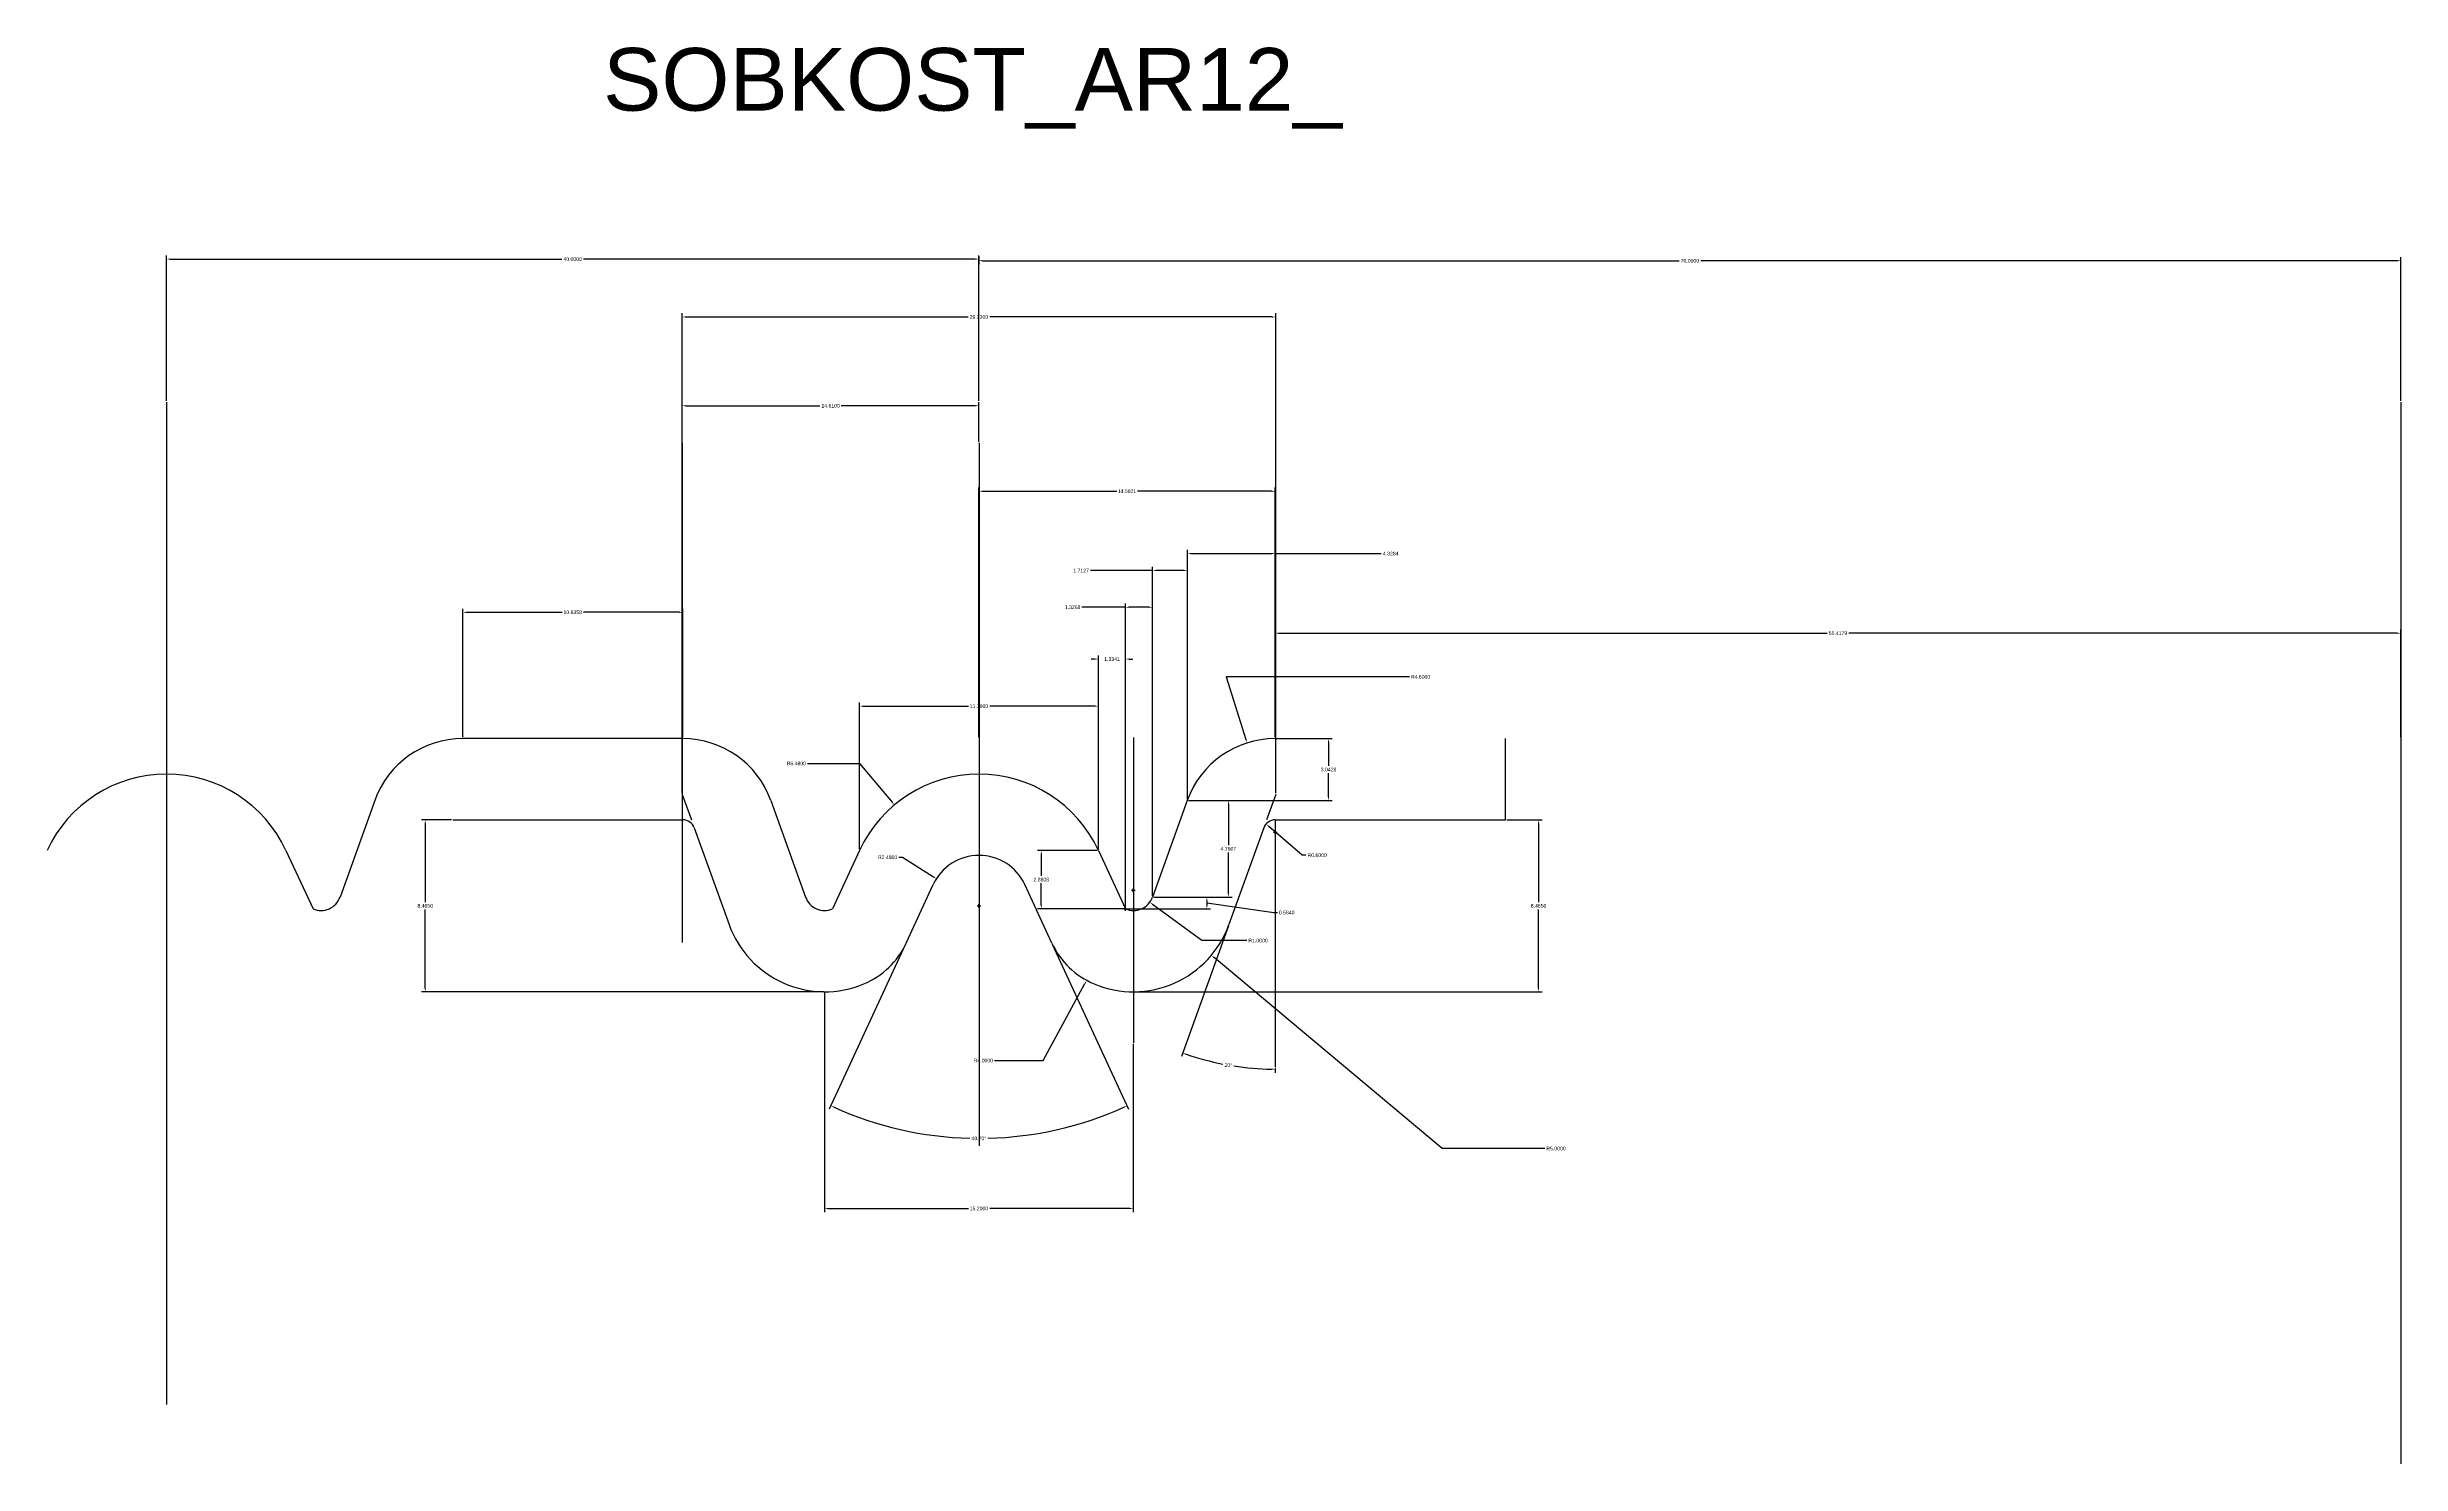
# Model space of a CAD drawing. Header units: millimetres. Extents: x 1526 to 31626, y -4643 to 9189.
# Drawn here: x 10186.2 to 10302.1, y -1893.2 to -1823.4 of the extents above; entities that cross this region are included whole.
import ezdxf

# ---------------------------------------------------------------- set-up
doc = ezdxf.new("R2010")
doc.units = ezdxf.units.MM
doc.styles.get("Standard").update_dxf_attribs({"font": 'arial.ttf'})
doc.dimstyles.get("Standard").update_dxf_attribs({"dimtxt": 0.18, "dimasz": 0.18, "dimexe": 0.18, "dimexo": 0.0625, "dimgap": 0.09, "dimtad": 0, "dimtih": 1, "dimtoh": 1, "dimdec": 4, "dimzin": 0, "dimdsep": 46, "dimtxsty": 'Standard', "dimcen": 0.09, "dimadec": 0, "dimazin": 0, "dimtfac": 1, "dimtdec": 4, "dimtofl": 0, "dimtmove": 0, "dimatfit": 3, "dimfxl": 1, "dimtolj": 1, "dimtzin": 0, "dimarcsym": 0})

# ---------------------------------------------------------------- blocks, each defined once
blk = doc.blocks.new('*D1554')
at = {"color": 0, "lineweight": -2, "transparency": 16777216}
for p, q in [((10239.57, -1864.94), (10239.75, -1864.94)), ((10239.66, -1865.03), (10239.66, -1864.85)), ((10254.87, -1877.66), (10243.64, -1868.26)), ((10259.92, -1877.66), (10254.87, -1877.66))]:
    blk.add_line(p, q, dxfattribs=at)
at = {"color": 0, "transparency": 16777216}
blk.add_solid([(10243.66, -1868.24), (10243.62, -1868.29), (10243.5, -1868.15)], dxfattribs=at)
at = {"layer": 'Defpoints', "color": 0, "transparency": 16777216}
for p in [(10239.66, -1864.94), (10243.5, -1868.15)]:
    blk.add_point(p, dxfattribs=at)
at = {"color": 0, "transparency": 16777216, "insert": (10260.47, -1877.66), "char_height": 0.18, "attachment_point": 5}
blk.add_mtext('\\A1;R5.0000', dxfattribs=at)
blk = doc.blocks.new('*D1555')
at = {"color": 0, "lineweight": -2, "transparency": 16777216}
for p, q in [((10224.46, -1870), (10224.46, -1880.79)), ((10239.66, -1872.51), (10239.66, -1880.79)), ((10224.64, -1880.61), (10231.54, -1880.61)), ((10239.48, -1880.61), (10232.59, -1880.61))]:
    blk.add_line(p, q, dxfattribs=at)
at = {"color": 0, "transparency": 16777216}
for points in [[(10224.64, -1880.58), (10224.64, -1880.64), (10224.46, -1880.61)], [(10239.48, -1880.58), (10239.48, -1880.64), (10239.66, -1880.61)]]:
    blk.add_solid(points, dxfattribs=at)
at = {"layer": 'Defpoints', "color": 0, "transparency": 16777216}
for p in [(10224.46, -1869.94), (10239.66, -1872.45), (10224.46, -1880.61)]:
    blk.add_point(p, dxfattribs=at)
at = {"color": 0, "transparency": 16777216, "insert": (10232.06, -1880.61), "char_height": 0.18, "attachment_point": 5}
blk.add_mtext('\\A1;15.2000', dxfattribs=at)
blk = doc.blocks.new('*D1556')
at = {"color": 0, "lineweight": -2, "transparency": 16777216}
for p, q in [((10223.62, -1858.7), (10226.18, -1858.7)), ((10226.18, -1858.7), (10227.78, -1860.61)), ((10232.06, -1865.8), (10232.06, -1865.62)), ((10231.97, -1865.71), (10232.15, -1865.71))]:
    blk.add_line(p, q, dxfattribs=at)
at = {"color": 0, "transparency": 16777216}
blk.add_solid([(10227.8, -1860.59), (10227.76, -1860.62), (10227.9, -1860.74)], dxfattribs=at)
at = {"layer": 'Defpoints', "color": 0, "transparency": 16777216}
for p in [(10227.9, -1860.74), (10232.06, -1865.71)]:
    blk.add_point(p, dxfattribs=at)
at = {"color": 0, "transparency": 16777216, "insert": (10223.07, -1858.7), "char_height": 0.18, "attachment_point": 5}
blk.add_mtext('\\A1;R6.4800', dxfattribs=at)
blk = doc.blocks.new('*D1557')
at = {"color": 0, "lineweight": -2, "transparency": 16777216}
for p, q in [((10228.11, -1863.32), (10228.29, -1863.32)), ((10228.29, -1863.32), (10229.82, -1864.28)), ((10232.06, -1865.8), (10232.06, -1865.62)), ((10231.97, -1865.71), (10232.15, -1865.71))]:
    blk.add_line(p, q, dxfattribs=at)
at = {"color": 0, "transparency": 16777216}
blk.add_solid([(10229.83, -1864.26), (10229.8, -1864.31), (10229.97, -1864.38)], dxfattribs=at)
at = {"layer": 'Defpoints', "color": 0, "transparency": 16777216}
for p in [(10229.97, -1864.38), (10232.06, -1865.71)]:
    blk.add_point(p, dxfattribs=at)
at = {"color": 0, "transparency": 16777216, "insert": (10227.56, -1863.32), "char_height": 0.18, "attachment_point": 5}
blk.add_mtext('\\A1;R2.4800', dxfattribs=at)
blk = doc.blocks.new('*D1558')
at = {"color": 0, "lineweight": -2, "transparency": 16777216}
for p, q in [((10239.57, -1864.94), (10239.75, -1864.94)), ((10239.66, -1865.03), (10239.66, -1864.85)), ((10243.03, -1867.42), (10240.61, -1865.64)), ((10245.25, -1867.42), (10243.03, -1867.42))]:
    blk.add_line(p, q, dxfattribs=at)
at = {"color": 0, "transparency": 16777216}
blk.add_solid([(10240.63, -1865.62), (10240.6, -1865.66), (10240.47, -1865.53)], dxfattribs=at)
at = {"layer": 'Defpoints', "color": 0, "transparency": 16777216}
for p in [(10239.66, -1864.94), (10240.47, -1865.53)]:
    blk.add_point(p, dxfattribs=at)
at = {"color": 0, "transparency": 16777216, "insert": (10245.8, -1867.42), "char_height": 0.18, "attachment_point": 5}
blk.add_mtext('\\A1;R1.0000', dxfattribs=at)
blk = doc.blocks.new('*D1559')
at = {"color": 0, "lineweight": -2, "transparency": 16777216}
for p, q in [((10239.19, -1865.86), (10239.37, -1865.86)), ((10239.28, -1865.95), (10239.28, -1865.77)), ((10235.22, -1873.33), (10237.28, -1869.54)), ((10232.83, -1873.33), (10235.22, -1873.33))]:
    blk.add_line(p, q, dxfattribs=at)
at = {"color": 0, "transparency": 16777216}
blk.add_solid([(10237.26, -1869.52), (10237.31, -1869.55), (10237.37, -1869.38)], dxfattribs=at)
at = {"layer": 'Defpoints', "color": 0, "transparency": 16777216}
for p in [(10239.28, -1865.86), (10237.37, -1869.38)]:
    blk.add_point(p, dxfattribs=at)
at = {"color": 0, "transparency": 16777216, "insert": (10232.28, -1873.33), "char_height": 0.18, "attachment_point": 5}
blk.add_mtext('\\A1;R4.0000', dxfattribs=at)
blk = doc.blocks.new('*D1560')
at = {"color": 0, "lineweight": -2, "transparency": 16777216}
for p, q in [((10247.98, -1863.22), (10246.33, -1861.8)), ((10248.16, -1863.22), (10247.98, -1863.22))]:
    blk.add_line(p, q, dxfattribs=at)
at = {"color": 0, "transparency": 16777216}
blk.add_solid([(10246.35, -1861.78), (10246.31, -1861.82), (10246.19, -1861.68)], dxfattribs=at)
at = {"layer": 'Defpoints', "color": 0, "transparency": 16777216}
for p in [(10246.19, -1861.68), (10246.65, -1862.08)]:
    blk.add_point(p, dxfattribs=at)
at = {"color": 0, "transparency": 16777216, "insert": (10248.71, -1863.22), "char_height": 0.18, "attachment_point": 5}
blk.add_mtext('\\A1;R0.6000', dxfattribs=at)
blk = doc.blocks.new('*D1561')
at = {"color": 0, "lineweight": -2, "transparency": 16777216}
for p, q in [((10217.45, -1842.86), (10217.45, -1840.91)), ((10217.63, -1841.09), (10224.23, -1841.09)), ((10231.88, -1841.09), (10225.28, -1841.09)), ((10232.06, -1842.86), (10232.06, -1840.91))]:
    blk.add_line(p, q, dxfattribs=at)
at = {"color": 0, "transparency": 16777216}
for points in [[(10217.63, -1841.06), (10217.63, -1841.12), (10217.45, -1841.09)], [(10231.88, -1841.06), (10231.88, -1841.12), (10232.06, -1841.09)]]:
    blk.add_solid(points, dxfattribs=at)
at = {"layer": 'Defpoints', "color": 0, "transparency": 16777216}
for p in [(10232.06, -1841.09), (10217.45, -1842.92), (10232.06, -1842.92)]:
    blk.add_point(p, dxfattribs=at)
at = {"color": 0, "transparency": 16777216, "insert": (10224.76, -1841.09), "char_height": 0.18, "attachment_point": 5}
blk.add_mtext('\\A1;14.6100', dxfattribs=at)
blk = doc.blocks.new('*D1552')
at = {"color": 0, "lineweight": -2, "transparency": 16777216}
for p, q in [((10232.06, -1857.41), (10232.06, -1845.12)), ((10232.24, -1845.3), (10238.85, -1845.3)), ((10246.47, -1845.3), (10239.86, -1845.3)), ((10246.65, -1857.41), (10246.65, -1845.12))]:
    blk.add_line(p, q, dxfattribs=at)
at = {"color": 0, "transparency": 16777216}
for points in [[(10232.24, -1845.27), (10232.24, -1845.33), (10232.06, -1845.3)], [(10246.47, -1845.27), (10246.47, -1845.33), (10246.65, -1845.3)]]:
    blk.add_solid(points, dxfattribs=at)
at = {"layer": 'Defpoints', "color": 0, "transparency": 16777216}
for p in [(10232.06, -1845.3), (10232.06, -1857.48), (10246.65, -1857.48)]:
    blk.add_point(p, dxfattribs=at)
at = {"color": 0, "transparency": 16777216, "insert": (10239.35, -1845.3), "char_height": 0.18, "attachment_point": 5}
blk.add_mtext('\\A1;14.5821', dxfattribs=at)
blk = doc.blocks.new('*D1562')
at = {"color": 0, "lineweight": -2, "transparency": 16777216}
for p, q in [((10242.32, -1860.46), (10242.32, -1848.19)), ((10246.65, -1849.63), (10246.65, -1848.19)), ((10242.5, -1848.37), (10246.47, -1848.37)), ((10246.65, -1848.37), (10251.86, -1848.37))]:
    blk.add_line(p, q, dxfattribs=at)
at = {"color": 0, "transparency": 16777216}
for points in [[(10242.5, -1848.34), (10242.5, -1848.4), (10242.32, -1848.37)], [(10246.47, -1848.34), (10246.47, -1848.4), (10246.65, -1848.37)]]:
    blk.add_solid(points, dxfattribs=at)
at = {"layer": 'Defpoints', "color": 0, "transparency": 16777216}
for p in [(10246.65, -1848.37), (10246.65, -1849.7), (10242.32, -1860.52)]:
    blk.add_point(p, dxfattribs=at)
at = {"color": 0, "transparency": 16777216, "insert": (10252.33, -1848.37), "char_height": 0.18, "attachment_point": 5}
blk.add_mtext('\\A1;4.3284', dxfattribs=at)
blk = doc.blocks.new('*D1563')
at = {"color": 0, "lineweight": -2, "transparency": 16777216}
for p, q in [((10258.04, -1861.48), (10259.79, -1861.48)), ((10259.61, -1861.66), (10259.61, -1865.53)), ((10259.61, -1869.76), (10259.61, -1865.89)), ((10239.73, -1869.94), (10259.79, -1869.94))]:
    blk.add_line(p, q, dxfattribs=at)
at = {"color": 0, "transparency": 16777216}
for points in [[(10259.58, -1861.66), (10259.64, -1861.66), (10259.61, -1861.48)], [(10259.58, -1869.76), (10259.64, -1869.76), (10259.61, -1869.94)]]:
    blk.add_solid(points, dxfattribs=at)
at = {"layer": 'Defpoints', "color": 0, "transparency": 16777216}
for p in [(10257.97, -1861.48), (10259.61, -1861.48), (10239.66, -1869.94)]:
    blk.add_point(p, dxfattribs=at)
at = {"color": 0, "transparency": 16777216, "insert": (10259.61, -1865.71), "char_height": 0.18, "attachment_point": 5}
blk.add_mtext('\\A1;8.4650', dxfattribs=at)
blk = doc.blocks.new('*D1564')
at = {"color": 0, "lineweight": -2, "transparency": 16777216}
for p, q in [((10246.71, -1857.48), (10249.45, -1857.48)), ((10249.27, -1857.66), (10249.27, -1858.81)), ((10249.27, -1860.34), (10249.27, -1859.18)), ((10242.38, -1860.52), (10249.45, -1860.52))]:
    blk.add_line(p, q, dxfattribs=at)
at = {"color": 0, "transparency": 16777216}
for points in [[(10249.24, -1857.66), (10249.3, -1857.66), (10249.27, -1857.48)], [(10249.24, -1860.34), (10249.3, -1860.34), (10249.27, -1860.52)]]:
    blk.add_solid(points, dxfattribs=at)
at = {"layer": 'Defpoints', "color": 0, "transparency": 16777216}
for p in [(10246.65, -1857.48), (10242.32, -1860.52), (10249.27, -1860.52)]:
    blk.add_point(p, dxfattribs=at)
at = {"color": 0, "transparency": 16777216, "insert": (10249.27, -1859), "char_height": 0.18, "attachment_point": 5}
blk.add_mtext('\\A1;3.0428', dxfattribs=at)
blk = doc.blocks.new('*D1565')
at = {"color": 0, "lineweight": -2, "transparency": 16777216}
for p, q in [((10242.38, -1860.52), (10244.52, -1860.52)), ((10244.34, -1860.7), (10244.34, -1862.72)), ((10244.34, -1865.1), (10244.34, -1863.08)), ((10240.67, -1865.28), (10244.52, -1865.28))]:
    blk.add_line(p, q, dxfattribs=at)
at = {"color": 0, "transparency": 16777216}
for points in [[(10244.31, -1860.7), (10244.37, -1860.7), (10244.34, -1860.52)], [(10244.31, -1865.1), (10244.37, -1865.1), (10244.34, -1865.28)]]:
    blk.add_solid(points, dxfattribs=at)
at = {"layer": 'Defpoints', "color": 0, "transparency": 16777216}
for p in [(10242.32, -1860.52), (10240.6, -1865.28), (10244.34, -1865.28)]:
    blk.add_point(p, dxfattribs=at)
at = {"color": 0, "transparency": 16777216, "insert": (10244.34, -1862.9), "char_height": 0.18, "attachment_point": 5}
blk.add_mtext('\\A1;4.7607', dxfattribs=at)
blk = doc.blocks.new('*D1566')
at = {"color": 0, "lineweight": -2, "transparency": 16777216}
for p, q in [((10240.67, -1865.28), (10243.46, -1865.28)), ((10243.28, -1865.46), (10243.28, -1865.68)), ((10243.28, -1865.57), (10246.57, -1866.04)), ((10239.34, -1865.86), (10243.46, -1865.86)), ((10246.57, -1866.04), (10246.75, -1866.04))]:
    blk.add_line(p, q, dxfattribs=at)
at = {"color": 0, "transparency": 16777216}
for points in [[(10243.25, -1865.46), (10243.31, -1865.46), (10243.28, -1865.28)], [(10243.25, -1865.68), (10243.31, -1865.68), (10243.28, -1865.86)]]:
    blk.add_solid(points, dxfattribs=at)
at = {"layer": 'Defpoints', "color": 0, "transparency": 16777216}
for p in [(10240.6, -1865.28), (10239.28, -1865.86), (10243.28, -1865.86)]:
    blk.add_point(p, dxfattribs=at)
at = {"color": 0, "transparency": 16777216, "insert": (10247.21, -1866.04), "char_height": 0.18, "attachment_point": 5}
blk.add_mtext('\\A1;0.5840', dxfattribs=at)
blk = doc.blocks.new('*D1567')
at = {"color": 0, "lineweight": -2, "transparency": 16777216}
for p, q in [((10239.28, -1851.01), (10237.13, -1851.01)), ((10239.28, -1865.8), (10239.28, -1850.83)), ((10240.42, -1851.01), (10239.46, -1851.01)), ((10240.6, -1865.22), (10240.6, -1850.83))]:
    blk.add_line(p, q, dxfattribs=at)
at = {"color": 0, "transparency": 16777216}
for points in [[(10239.46, -1850.98), (10239.46, -1851.04), (10239.28, -1851.01)], [(10240.42, -1850.98), (10240.42, -1851.04), (10240.6, -1851.01)]]:
    blk.add_solid(points, dxfattribs=at)
at = {"layer": 'Defpoints', "color": 0, "transparency": 16777216}
for p in [(10239.28, -1851.01), (10240.6, -1865.28), (10239.28, -1865.86)]:
    blk.add_point(p, dxfattribs=at)
at = {"color": 0, "transparency": 16777216, "insert": (10236.67, -1851.01), "char_height": 0.18, "attachment_point": 5}
blk.add_mtext('\\A1;1.3268', dxfattribs=at)
blk = doc.blocks.new('*D1568')
at = {"color": 0, "lineweight": -2, "transparency": 16777216}
for p, q in [((10240.6, -1849.2), (10237.55, -1849.2)), ((10240.6, -1865.22), (10240.6, -1849.02)), ((10242.14, -1849.2), (10240.78, -1849.2)), ((10242.32, -1860.46), (10242.32, -1849.02))]:
    blk.add_line(p, q, dxfattribs=at)
at = {"color": 0, "transparency": 16777216}
for points in [[(10240.78, -1849.17), (10240.78, -1849.23), (10240.6, -1849.2)], [(10242.14, -1849.17), (10242.14, -1849.23), (10242.32, -1849.2)]]:
    blk.add_solid(points, dxfattribs=at)
at = {"layer": 'Defpoints', "color": 0, "transparency": 16777216}
for p in [(10242.32, -1849.2), (10242.32, -1860.52), (10240.6, -1865.28)]:
    blk.add_point(p, dxfattribs=at)
at = {"color": 0, "transparency": 16777216, "insert": (10237.09, -1849.2), "char_height": 0.18, "attachment_point": 5}
blk.add_mtext('\\A1;1.7127', dxfattribs=at)
blk = doc.blocks.new('*D1569')
at = {"color": 0, "lineweight": -2, "transparency": 16777216}
for p, q in [((10237.76, -1853.56), (10237.58, -1853.56)), ((10237.94, -1862.92), (10237.94, -1853.38)), ((10239.28, -1865.8), (10239.28, -1853.38)), ((10239.46, -1853.56), (10239.64, -1853.56))]:
    blk.add_line(p, q, dxfattribs=at)
at = {"color": 0, "transparency": 16777216}
for points in [[(10237.76, -1853.53), (10237.76, -1853.59), (10237.94, -1853.56)], [(10239.46, -1853.53), (10239.46, -1853.59), (10239.28, -1853.56)]]:
    blk.add_solid(points, dxfattribs=at)
at = {"layer": 'Defpoints', "color": 0, "transparency": 16777216}
for p in [(10237.94, -1853.56), (10237.94, -1862.98), (10239.28, -1865.86)]:
    blk.add_point(p, dxfattribs=at)
at = {"color": 0, "transparency": 16777216, "insert": (10238.61, -1853.56), "char_height": 0.18, "attachment_point": 5}
blk.add_mtext('\\A1;1.3341', dxfattribs=at)
blk = doc.blocks.new('*D1553')
at = {"color": 0, "lineweight": -2, "transparency": 16777216}
for p, q in [((10237.88, -1862.98), (10234.95, -1862.98)), ((10235.13, -1863.16), (10235.13, -1864.24)), ((10235.13, -1865.68), (10235.13, -1864.6)), ((10239.22, -1865.86), (10234.95, -1865.86))]:
    blk.add_line(p, q, dxfattribs=at)
at = {"color": 0, "transparency": 16777216}
for points in [[(10235.1, -1863.16), (10235.16, -1863.16), (10235.13, -1862.98)], [(10235.1, -1865.68), (10235.16, -1865.68), (10235.13, -1865.86)]]:
    blk.add_solid(points, dxfattribs=at)
at = {"layer": 'Defpoints', "color": 0, "transparency": 16777216}
for p in [(10235.13, -1862.98), (10237.94, -1862.98), (10239.28, -1865.86)]:
    blk.add_point(p, dxfattribs=at)
at = {"color": 0, "transparency": 16777216, "insert": (10235.13, -1864.42), "char_height": 0.18, "attachment_point": 5}
blk.add_mtext('\\A1;2.8808', dxfattribs=at)
blk = doc.blocks.new('*D1570')
at = {"color": 0, "lineweight": -2, "transparency": 16777216}
for p, q in [((10226.18, -1862.92), (10226.18, -1855.7)), ((10226.36, -1855.88), (10231.54, -1855.88)), ((10237.76, -1855.88), (10232.59, -1855.88)), ((10237.94, -1862.92), (10237.94, -1855.7))]:
    blk.add_line(p, q, dxfattribs=at)
at = {"color": 0, "transparency": 16777216}
for points in [[(10226.36, -1855.85), (10226.36, -1855.91), (10226.18, -1855.88)], [(10237.76, -1855.85), (10237.76, -1855.91), (10237.94, -1855.88)]]:
    blk.add_solid(points, dxfattribs=at)
at = {"layer": 'Defpoints', "color": 0, "transparency": 16777216}
for p in [(10226.18, -1855.88), (10226.18, -1862.98), (10237.94, -1862.98)]:
    blk.add_point(p, dxfattribs=at)
at = {"color": 0, "transparency": 16777216, "insert": (10232.06, -1855.88), "char_height": 0.18, "attachment_point": 5}
blk.add_mtext('\\A1;11.7600', dxfattribs=at)
blk = doc.blocks.new('*D1571')
at = {"color": 0, "lineweight": -2, "transparency": 16777216}
for p, q in [((10253.26, -1854.44), (10244.23, -1854.44)), ((10244.23, -1854.44), (10245.2, -1857.52)), ((10246.56, -1862.08), (10246.74, -1862.08)), ((10246.65, -1862.17), (10246.65, -1861.99))]:
    blk.add_line(p, q, dxfattribs=at)
at = {"color": 0, "transparency": 16777216}
blk.add_solid([(10245.23, -1857.51), (10245.18, -1857.53), (10245.26, -1857.69)], dxfattribs=at)
at = {"layer": 'Defpoints', "color": 0, "transparency": 16777216}
for p in [(10245.26, -1857.69), (10246.65, -1862.08)]:
    blk.add_point(p, dxfattribs=at)
at = {"color": 0, "transparency": 16777216, "insert": (10253.8, -1854.44), "char_height": 0.18, "attachment_point": 5}
blk.add_mtext('\\A1;R4.6000', dxfattribs=at)
blk = doc.blocks.new('*D1572')
at = {"color": 0, "lineweight": -2, "transparency": 16777216}
for p, q in [((10228.45, -1867.6), (10224.69, -1875.72)), ((10235.67, -1867.6), (10239.43, -1875.72))]:
    blk.add_line(p, q, dxfattribs=at)
for start, end in [(245.7442, 268.5309), (271.4691, 294.2558)]:
    blk.add_arc((10232.06, -1859.8), 17.36, start, end, dxfattribs=at)
at = {"color": 0, "transparency": 16777216}
for points in [[(10224.92, -1875.65), (10224.95, -1875.6), (10224.77, -1875.55)], [(10239.18, -1875.6), (10239.21, -1875.65), (10239.36, -1875.55)]]:
    blk.add_solid(points, dxfattribs=at)
at = {"layer": 'Defpoints', "color": 0, "transparency": 16777216}
for p in [(10229.81, -1864.66), (10234.31, -1864.66), (10228.48, -1867.54), (10235.65, -1867.54), (10229.56, -1876.98)]:
    blk.add_point(p, dxfattribs=at)
at = {"color": 0, "transparency": 16777216, "insert": (10232.06, -1877.16), "char_height": 0.18, "attachment_point": 5}
blk.add_mtext('\\A1;49.70°', dxfattribs=at)
blk = doc.blocks.new('*D1573')
at = {"color": 0, "lineweight": -2, "transparency": 16777216}
for p, q in [((10244.35, -1866.69), (10242.03, -1873.13)), ((10246.65, -1873.71), (10246.65, -1873.93))]:
    blk.add_line(p, q, dxfattribs=at)
for start, end in [(250.9801, 258.9451), (261.2641, 269.2331)]:
    blk.add_arc((10246.65, -1860.3), 13.45, start, end, dxfattribs=at)
at = {"color": 0, "transparency": 16777216}
for points in [[(10242.25, -1873.05), (10242.27, -1872.99), (10242.09, -1872.96)], [(10246.47, -1873.72), (10246.47, -1873.78), (10246.65, -1873.75)]]:
    blk.add_solid(points, dxfattribs=at)
at = {"layer": 'Defpoints', "color": 0, "transparency": 16777216}
for p in [(10246.08, -1861.87), (10246.65, -1861.48), (10244.37, -1866.63), (10243.58, -1873.4), (10246.65, -1873.65)]:
    blk.add_point(p, dxfattribs=at)
at = {"color": 0, "transparency": 16777216, "insert": (10244.34, -1873.55), "char_height": 0.18, "attachment_point": 5}
blk.add_mtext('\\A1;20°', dxfattribs=at)
blk = doc.blocks.new('*D1574')
at = {"color": 0, "lineweight": -2, "transparency": 16777216}
for p, q in [((10217.45, -1860.16), (10217.45, -1836.54)), ((10246.67, -1860.16), (10246.67, -1836.54)), ((10217.63, -1836.72), (10231.53, -1836.72)), ((10246.49, -1836.72), (10232.6, -1836.72))]:
    blk.add_line(p, q, dxfattribs=at)
at = {"color": 0, "transparency": 16777216}
for points in [[(10217.63, -1836.69), (10217.63, -1836.75), (10217.45, -1836.72)], [(10246.49, -1836.69), (10246.49, -1836.75), (10246.67, -1836.72)]]:
    blk.add_solid(points, dxfattribs=at)
at = {"layer": 'Defpoints', "color": 0, "transparency": 16777216}
for p in [(10246.67, -1836.72), (10217.45, -1860.23), (10246.67, -1860.23)]:
    blk.add_point(p, dxfattribs=at)
at = {"color": 0, "transparency": 16777216, "insert": (10232.06, -1836.72), "char_height": 0.18, "attachment_point": 5}
blk.add_mtext('\\A1;29.2200', dxfattribs=at)
blk = doc.blocks.new('*D1575')
at = {"color": 0, "lineweight": -2, "transparency": 16777216}
for p, q in [((10206.65, -1857.41), (10206.65, -1851.08)), ((10206.83, -1851.26), (10211.54, -1851.26)), ((10217.3, -1851.26), (10212.59, -1851.26)), ((10217.48, -1857.41), (10217.48, -1851.08))]:
    blk.add_line(p, q, dxfattribs=at)
at = {"color": 0, "transparency": 16777216}
for points in [[(10206.83, -1851.23), (10206.83, -1851.29), (10206.65, -1851.26)], [(10217.3, -1851.23), (10217.3, -1851.29), (10217.48, -1851.26)]]:
    blk.add_solid(points, dxfattribs=at)
at = {"layer": 'Defpoints', "color": 0, "transparency": 16777216}
for p in [(10206.65, -1851.26), (10206.65, -1857.48), (10217.48, -1857.48)]:
    blk.add_point(p, dxfattribs=at)
at = {"color": 0, "transparency": 16777216, "insert": (10212.06, -1851.26), "char_height": 0.18, "attachment_point": 5}
blk.add_mtext('\\A1;10.8358', dxfattribs=at)
blk = doc.blocks.new('*D1576')
at = {"color": 0, "lineweight": -2, "transparency": 16777216}
for p, q in [((10192.06, -1840.85), (10192.06, -1833.69)), ((10192.24, -1833.87), (10211.53, -1833.87)), ((10231.88, -1833.87), (10212.6, -1833.87)), ((10232.06, -1840.85), (10232.06, -1833.69))]:
    blk.add_line(p, q, dxfattribs=at)
at = {"color": 0, "transparency": 16777216}
for points in [[(10192.24, -1833.84), (10192.24, -1833.9), (10192.06, -1833.87)], [(10231.88, -1833.84), (10231.88, -1833.9), (10232.06, -1833.87)]]:
    blk.add_solid(points, dxfattribs=at)
at = {"layer": 'Defpoints', "color": 0, "transparency": 16777216}
for p in [(10192.06, -1833.87), (10192.06, -1840.91), (10232.06, -1840.91)]:
    blk.add_point(p, dxfattribs=at)
at = {"color": 0, "transparency": 16777216, "insert": (10212.06, -1833.87), "char_height": 0.18, "attachment_point": 5}
blk.add_mtext('\\A1;40.0000', dxfattribs=at)
blk = doc.blocks.new('*D1577')
at = {"color": 0, "lineweight": -2, "transparency": 16777216}
for p, q in [((10232.06, -1833.75), (10232.06, -1834.13)), ((10232.24, -1833.95), (10266.53, -1833.95)), ((10301.88, -1833.95), (10267.6, -1833.95)), ((10302.06, -1840.85), (10302.06, -1833.77))]:
    blk.add_line(p, q, dxfattribs=at)
at = {"color": 0, "transparency": 16777216}
for points in [[(10232.24, -1833.92), (10232.24, -1833.98), (10232.06, -1833.95)], [(10301.88, -1833.92), (10301.88, -1833.98), (10302.06, -1833.95)]]:
    blk.add_solid(points, dxfattribs=at)
at = {"layer": 'Defpoints', "color": 0, "transparency": 16777216}
for p in [(10232.06, -1833.69), (10302.06, -1833.95), (10302.06, -1840.91)]:
    blk.add_point(p, dxfattribs=at)
at = {"color": 0, "transparency": 16777216, "insert": (10267.06, -1833.95), "char_height": 0.18, "attachment_point": 5}
blk.add_mtext('\\A1;70.0000', dxfattribs=at)
blk = doc.blocks.new('*D1578')
at = {"color": 0, "lineweight": -2, "transparency": 16777216}
for p, q in [((10246.65, -1857.41), (10246.65, -1852.11)), ((10246.83, -1852.29), (10273.82, -1852.29)), ((10301.88, -1852.29), (10274.89, -1852.29)), ((10302.06, -1857.41), (10302.06, -1852.11))]:
    blk.add_line(p, q, dxfattribs=at)
at = {"color": 0, "transparency": 16777216}
for points in [[(10246.83, -1852.26), (10246.83, -1852.32), (10246.65, -1852.29)], [(10301.88, -1852.26), (10301.88, -1852.32), (10302.06, -1852.29)]]:
    blk.add_solid(points, dxfattribs=at)
at = {"layer": 'Defpoints', "color": 0, "transparency": 16777216}
for p in [(10302.06, -1852.29), (10246.65, -1857.48), (10302.06, -1857.48)]:
    blk.add_point(p, dxfattribs=at)
at = {"color": 0, "transparency": 16777216, "insert": (10274.35, -1852.29), "char_height": 0.18, "attachment_point": 5}
blk.add_mtext('\\A1;55.4179', dxfattribs=at)
blk = doc.blocks.new('*D1579')
at = {"color": 0, "lineweight": -2, "transparency": 16777216}
for p, q in [((10206.09, -1861.48), (10204.62, -1861.48)), ((10204.8, -1861.66), (10204.8, -1865.53)), ((10204.8, -1869.76), (10204.8, -1865.89)), ((10224.4, -1869.94), (10204.62, -1869.94))]:
    blk.add_line(p, q, dxfattribs=at)
at = {"color": 0, "transparency": 16777216}
for points in [[(10204.77, -1861.66), (10204.83, -1861.66), (10204.8, -1861.48)], [(10204.77, -1869.76), (10204.83, -1869.76), (10204.8, -1869.94)]]:
    blk.add_solid(points, dxfattribs=at)
at = {"layer": 'Defpoints', "color": 0, "transparency": 16777216}
for p in [(10206.15, -1861.48), (10204.8, -1869.94), (10224.46, -1869.94)]:
    blk.add_point(p, dxfattribs=at)
at = {"color": 0, "transparency": 16777216, "insert": (10204.8, -1865.71), "char_height": 0.18, "attachment_point": 5}
blk.add_mtext('\\A1;8.4650', dxfattribs=at)

msp = doc.modelspace()

# ---------------------------------------------------------------- linework, layer by layer
for p, q in [((10192.06393, -1840.91001), (10192.06393, -1890.25656)), ((10302.06393, -1840.91001), (10302.06393, -1893.18576)), ((10217.45393, -1842.91991), (10217.45393, -1867.52135)), ((10232.06393, -1842.91991), (10232.06393, -1877.53081)), ((10239.66393, -1857.42887), (10239.66393, -1872.45185)), ((10257.97448, -1861.47536), (10257.97448, -1857.47536)), ((10246.64602, -1861.47536), (10246.64602, -1873.65043)), ((10234.31431, -1864.66316), (10234.31431, -1864.66316))]:
    msp.add_line(p, q)
at = {"color": 3}
for p, q in [((10217.48184, -1857.47536), (10206.64602, -1857.47536)), ((10202.31761, -1860.51817), (10200.60489, -1865.27888)), ((10221.81026, -1860.51817), (10223.52297, -1865.27888)), ((10242.31761, -1860.51817), (10240.60489, -1865.27888)), ((10197.94396, -1862.98218), (10199.2781, -1865.86293)), ((10226.18391, -1862.98218), (10224.84976, -1865.86293)), ((10237.94396, -1862.98218), (10239.2781, -1865.86293))]:
    msp.add_line(p, q, dxfattribs=at)
at = {"color": 2}
for p, q in [((10217.45393, -1860.22536), (10217.90363, -1861.47536)), ((10246.67393, -1860.22536), (10246.22423, -1861.47536))]:
    msp.add_line(p, q, dxfattribs=at)
at = {"color": 1}
for p, q in [((10206.15339, -1861.47536), (10217.48184, -1861.47536)), ((10218.04642, -1861.87225), (10219.75914, -1866.63296)), ((10246.08145, -1861.87225), (10244.36873, -1866.63296)), ((10246.64602, -1861.47536), (10257.97448, -1861.47536)), ((10228.47941, -1867.54391), (10229.81355, -1864.66316)), ((10235.64846, -1867.54391), (10234.31431, -1864.66316))]:
    msp.add_line(p, q, dxfattribs=at)
at = {"color": 3}
for centre, radius, start, end in [((10206.64602, -1862.07536), 4.6, 90, 160.2132517), ((10217.48184, -1862.07536), 4.6, 19.7867483, 90), ((10246.64602, -1862.07536), 4.6, 90, 160.2132517), ((10192.06393, -1865.70536), 6.48, 24.85, 155.15), ((10232.06393, -1865.70536), 6.48, 24.85, 155.15), ((10199.66393, -1864.94036), 1, 247.3047178, 340.2132517), ((10224.46393, -1864.94036), 1, 199.7867483, 292.6952822), ((10239.66393, -1864.94036), 1, 247.3047178, 340.2132517)]:
    msp.add_arc(centre, radius, start, end, dxfattribs=at)
at = {"color": 1}
for centre, radius, start, end in [((10217.48184, -1862.07536), 0.6, 19.7867483, 90), ((10246.64602, -1862.07536), 0.6, 90, 160.2132517), ((10232.06393, -1865.70536), 2.48, 24.85, 155.15), ((10224.46393, -1864.94036), 5, 199.7867483, 292.6952822), ((10239.66393, -1864.94036), 5, 247.3047178, 340.2132517)]:
    msp.add_arc(centre, radius, start, end, dxfattribs=at)
at = {"color": 2}
for centre, start, end in [((10224.84976, -1865.86293), 292.6952822, 335.15), ((10239.2781, -1865.86293), 204.85, 247.3047178)]:
    msp.add_arc(centre, 4, start, end, dxfattribs=at)

# ---------------------------------------------------------------- texts
at = {"insert": (10213.55331, -1823.47772), "char_height": 3.0831576, "width": 2.2266655, "attachment_point": 1}
msp.add_mtext('SOBKOST_AR12_', dxfattribs=at)

# ---------------------------------------------------------------- dimensions: what is measured, and where the dimension line sits
for base, p1, p2, picture, middle in [((10192.06393, -1833.86522), (10232.06393, -1840.91001), (10192.06393, -1840.91001), '*D1576', (10212.06393, -1833.86522)), ((10302.06393, -1833.94921), (10232.06393, -1833.68522), (10302.06393, -1840.91001), '*D1577', (10267.06393, -1833.94921)), ((10246.67393, -1836.72447), (10217.45393, -1860.22536), (10246.67393, -1860.22536), '*D1574', (10232.06393, -1836.72447)), ((10232.06393, -1841.09001), (10217.45393, -1842.91991), (10232.06393, -1842.91991), '*D1561', (10224.75893, -1841.09001))]:
    dim = msp.add_linear_dim(base=base, p1=p1, p2=p2, dimstyle='Standard')
    dim.commit()
    dim.dimension.update_dxf_attribs({"geometry": picture, "text_midpoint": middle})
at = {"color": 3}
for base, p1, p2, picture, middle in [((10232.06393, -1845.30006), (10246.64602, -1857.47536), (10232.06393, -1857.47536), '*D1552', (10239.35498, -1845.30006)), ((10206.64602, -1851.25938), (10217.48184, -1857.47536), (10206.64602, -1857.47536), '*D1575', (10212.06393, -1851.25938)), ((10302.06393, -1852.28838), (10246.64602, -1857.47536), (10302.06393, -1857.47536), '*D1578', (10274.35498, -1852.28838)), ((10237.94396, -1853.55584), (10239.2781, -1865.86293), (10237.94396, -1862.98218), '*D1569', (10238.61103, -1853.55584)), ((10226.18391, -1855.877368), (10237.943958, -1862.982179), (10226.18391, -1862.982179), '*D1570', (10232.063934, -1855.877368))]:
    dim = msp.add_linear_dim(base=base, p1=p1, p2=p2, dimstyle='Standard', dxfattribs=at)
    dim.commit()
    dim.dimension.update_dxf_attribs({"geometry": picture, "text_midpoint": middle})
for base, p1, p2, picture, middle in [((10246.64602, -1848.36663), (10242.31761, -1860.51817), (10246.64602, -1849.6953), '*D1562', (10252.33062, -1848.36663)), ((10242.31761, -1849.20262), (10240.60489, -1865.27888), (10242.31761, -1860.51817), '*D1568', (10237.09428, -1849.20262)), ((10239.2781, -1851.0088), (10240.60489, -1865.27888), (10239.2781, -1865.86293), '*D1567', (10236.67477, -1851.0088))]:
    dim = msp.add_linear_dim(base=base, p1=p1, p2=p2, dimstyle='Standard', dxfattribs=at)
    dim.commit()
    dim.dimension.update_dxf_attribs({"geometry": picture, "text_midpoint": middle, "dimtype": 160})
for center, mpoint, picture, middle in [((10246.64602, -1862.07536), (10245.2587, -1857.68955), '*D1571', (10253.80482, -1854.44207)), ((10232.06393, -1865.70536), (10227.89615, -1860.74351), '*D1556', (10223.07467, -1858.698)), ((10239.66393, -1864.94036), (10240.46957, -1865.53277), '*D1558', (10245.80437, -1867.41878))]:
    dim = msp.add_radius_dim(center=center, mpoint=mpoint, dimstyle='Standard', dxfattribs=at)
    dim.commit()
    dim.dimension.update_dxf_attribs({"geometry": picture, "text_midpoint": middle, "dimtype": 164})
for base, p1, p2, picture, middle in [((10249.27121, -1860.51817), (10246.64602, -1857.47536), (10242.31761, -1860.51817), '*D1564', (10249.27121, -1858.99676)), ((10244.34451, -1865.27888), (10242.31761, -1860.51817), (10240.60489, -1865.27888), '*D1565', (10244.34451, -1862.89852)), ((10235.134951, -1862.982179), (10239.278104, -1865.86293), (10237.943958, -1862.982179), '*D1553', (10235.134951, -1864.422555))]:
    dim = msp.add_linear_dim(base=base, p1=p1, p2=p2, angle=90, dimstyle='Standard', dxfattribs=at)
    dim.commit()
    dim.dimension.update_dxf_attribs({"geometry": picture, "text_midpoint": middle})
for base, p1, p2, picture, middle in [((10204.79716, -1869.94036), (10206.15339, -1861.47536), (10224.46393, -1869.94036), '*D1579', (10204.79716, -1865.70786)), ((10259.60945, -1861.47536), (10239.66393, -1869.94036), (10257.97448, -1861.47536), '*D1563', (10259.60945, -1865.70786))]:
    dim = msp.add_linear_dim(base=base, p1=p1, p2=p2, angle=90, dimstyle='Standard')
    dim.commit()
    dim.dimension.update_dxf_attribs({"geometry": picture, "text_midpoint": middle})
dim = msp.add_angular_dim_2l(base=(10243.57705, -1873.39664), line1=((10246.64602, -1861.47536), (10246.64602, -1873.65043)), line2=((10246.08145, -1861.87225), (10244.36873, -1866.63296)), dimstyle='Standard')
dim.commit()
dim.dimension.update_dxf_attribs({"geometry": '*D1573', "text_midpoint": (10244.33536, -1873.5515)})
for center, mpoint, picture, middle in [((10246.64602, -1862.07536), (10246.19076, -1861.68455), '*D1560', (10247.98405, -1863.22397)), ((10232.06393, -1865.70536), (10229.9686, -1864.37872), '*D1557', (10228.28885, -1863.3152))]:
    dim = msp.add_radius_dim(center=center, mpoint=mpoint, dimstyle='Standard', override={"dimtmove": 1})
    dim.commit()
    dim.dimension.update_dxf_attribs({"geometry": picture, "text_midpoint": middle, "dimtype": 164})
dim = msp.add_angular_dim_2l(base=(10229.56356, -1876.97846), line1=((10235.64846, -1867.54391), (10234.31431, -1864.66316)), line2=((10228.47941, -1867.54391), (10229.81355, -1864.66316)), dimstyle='Standard', override={"dimadec": 2})
dim.commit()
dim.dimension.update_dxf_attribs({"geometry": '*D1572', "text_midpoint": (10232.06393, -1877.15951)})
dim = msp.add_linear_dim(base=(10243.27602, -1865.86293), p1=(10240.604893, -1865.278881), p2=(10239.278104, -1865.86293), angle=90, dimstyle='Standard', override={"dimtmove": 1}, dxfattribs=at)
dim.commit()
dim.dimension.update_dxf_attribs({"geometry": '*D1566', "text_midpoint": (10246.836198, -1866.04293), "dimtype": 160})
for center, mpoint, picture, middle in [((10239.66393, -1864.94036), (10243.4989, -1868.14863), '*D1554', (10260.473, -1877.66121)), ((10239.2781, -1865.86293), (10237.36921, -1869.37806), '*D1559', (10232.28411, -1873.33431))]:
    dim = msp.add_radius_dim(center=center, mpoint=mpoint, dimstyle='Standard')
    dim.commit()
    dim.dimension.update_dxf_attribs({"geometry": picture, "text_midpoint": middle, "dimtype": 164})
dim = msp.add_linear_dim(base=(10224.46393, -1880.60587), p1=(10239.66393, -1872.45185), p2=(10224.46393, -1869.94036), dimstyle='Standard')
dim.commit()
dim.dimension.update_dxf_attribs({"geometry": '*D1555', "text_midpoint": (10232.06393, -1880.60587), "dimtype": 160})

doc.saveas('drawing.dxf')
